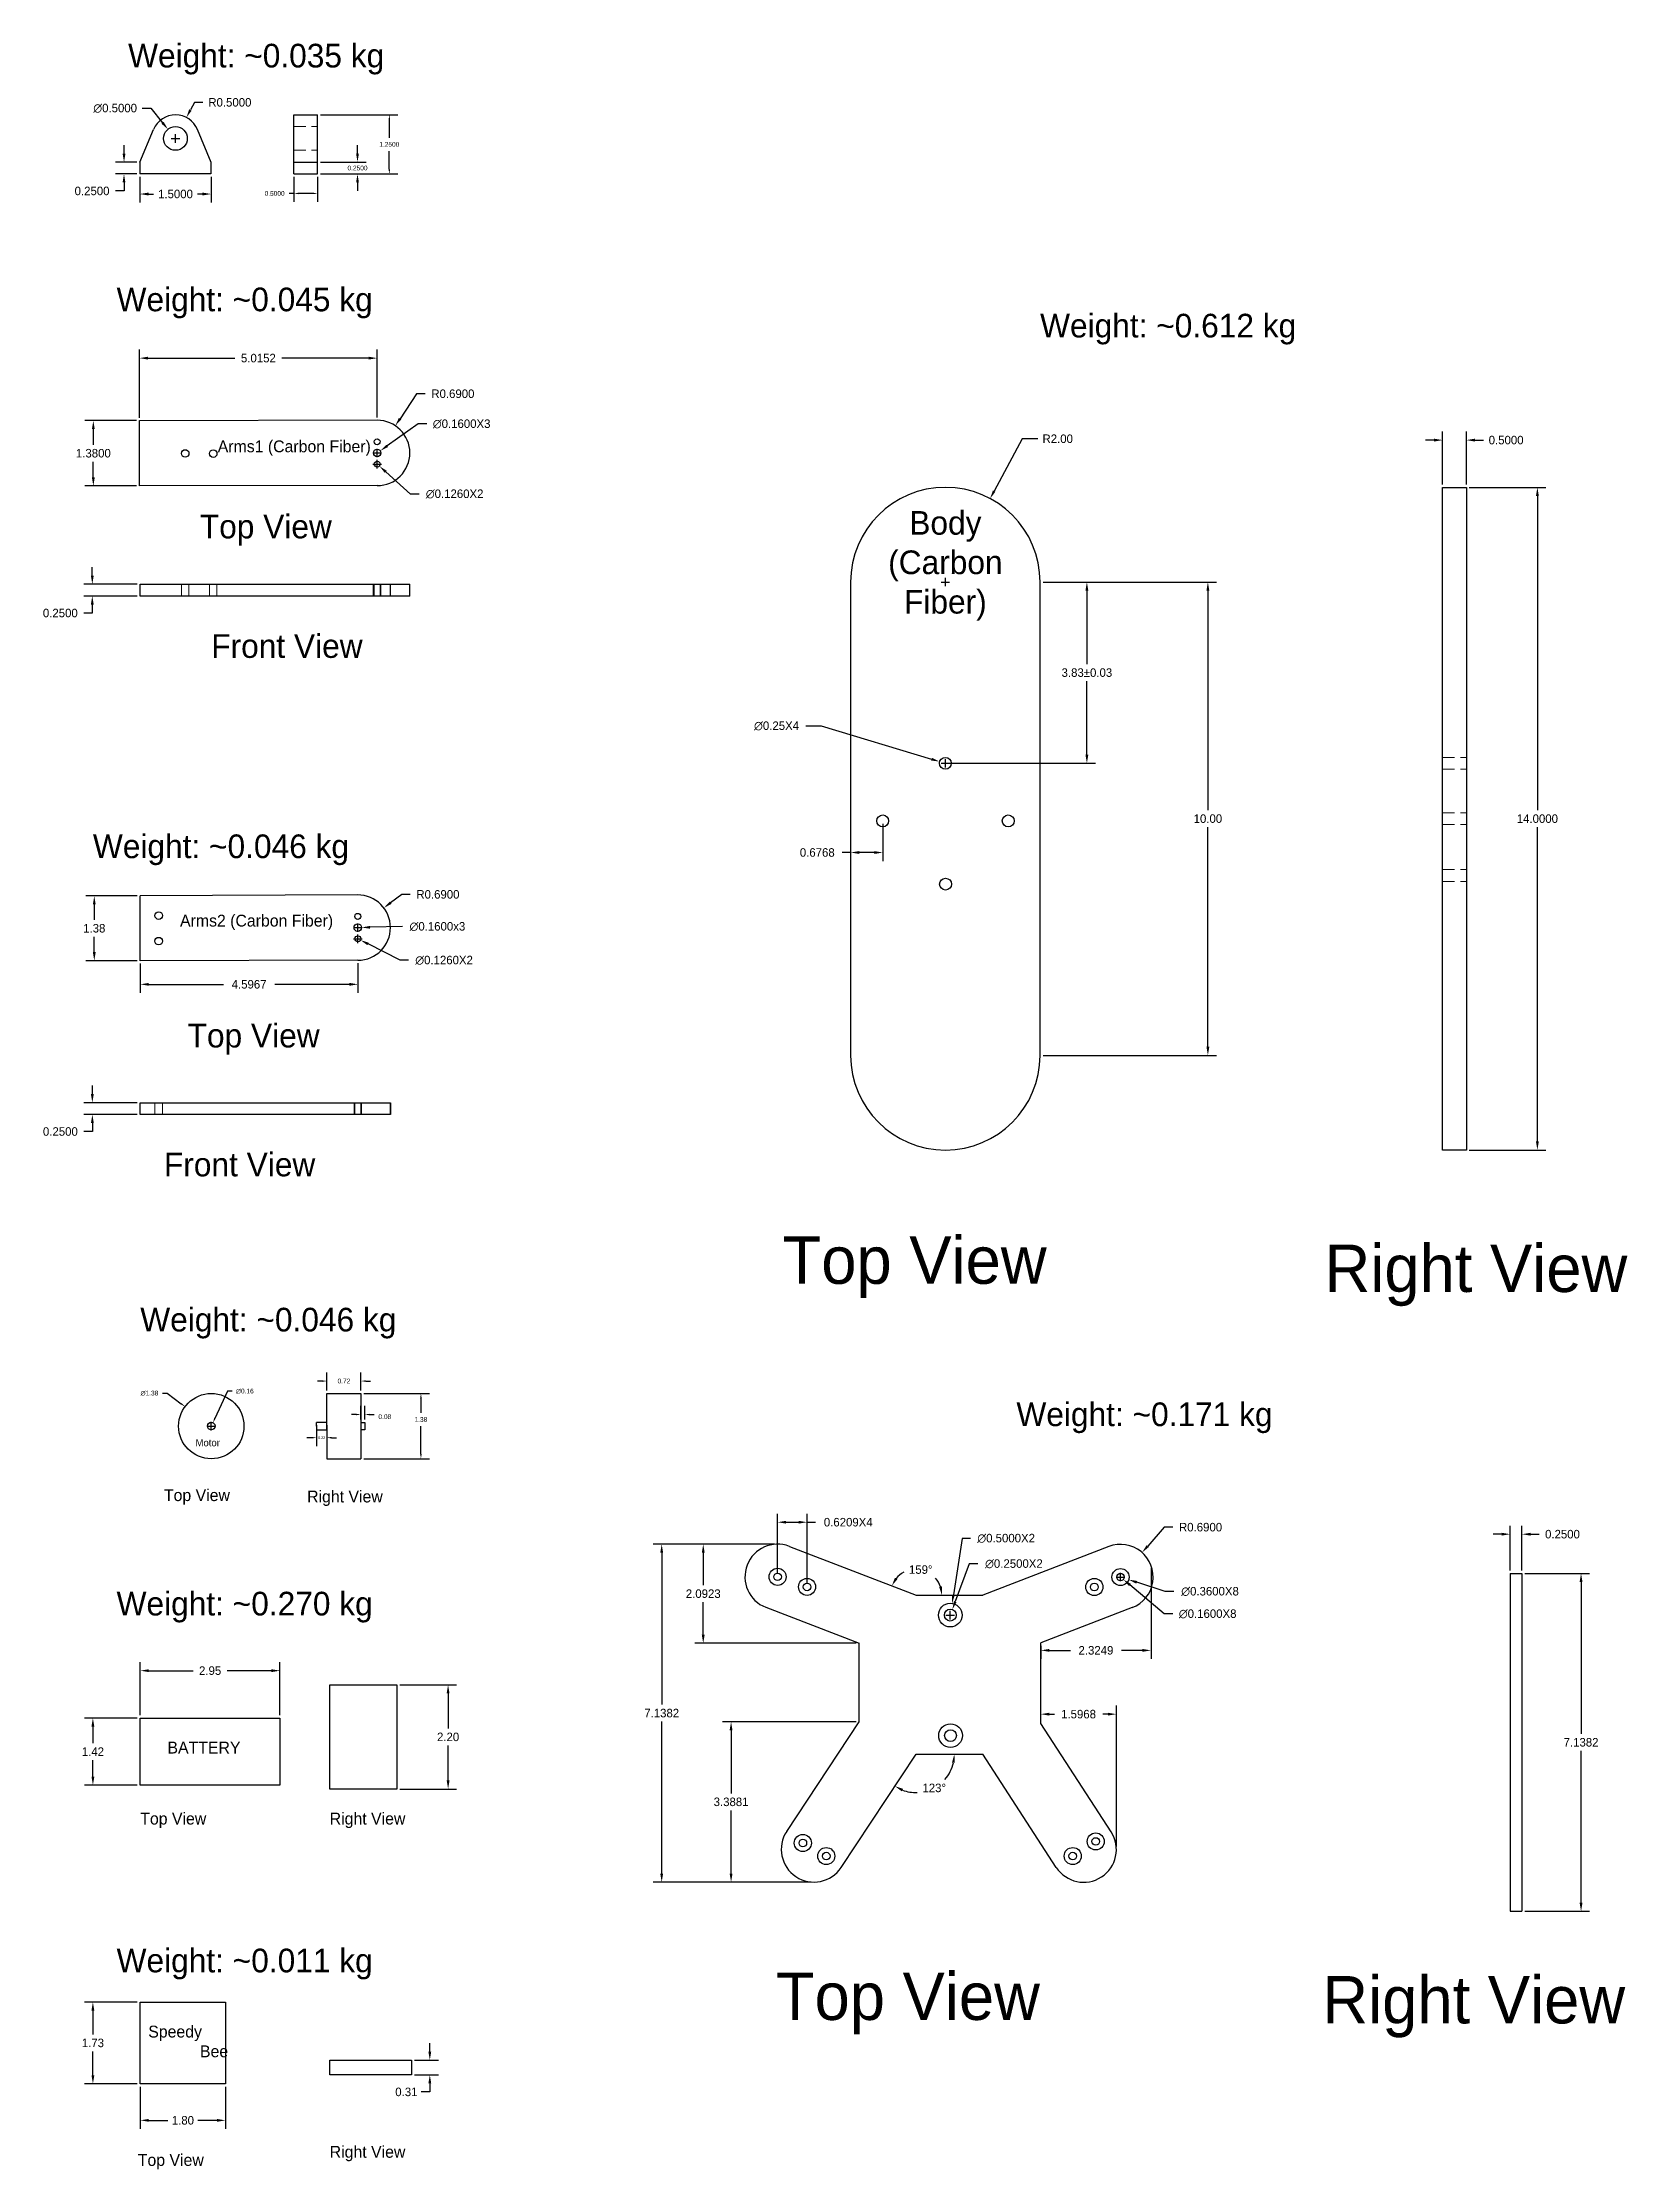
# Model space of a CAD drawing. Header units: inches. Extents: x 2.9 to 67.2, y 4.5 to 49.4.
# Drawn here: x 2.94 to 36.4, y 4.46 to 49.4 of the extents above; entities that cross this region are included whole.
import ezdxf

# ---------------------------------------------------------------- set-up
doc = ezdxf.new("R2010")
doc.units = ezdxf.units.IN
doc.header["$MEASUREMENT"] = 0
doc.linetypes.add('HIDDEN', pattern=[0.375, 0.25, -0.125])
doc.layers.add('Hidden Lines', color=4, linetype='HIDDEN', lineweight=0)
doc.dimstyles.get("Standard").update_dxf_attribs({"dimtxt": 0.18, "dimasz": 0.18, "dimexe": 0.18, "dimexo": 0.0625, "dimgap": 0.09, "dimtad": 0, "dimtih": 1, "dimtoh": 1, "dimdec": 4, "dimzin": 0, "dimdsep": 46, "dimtxsty": 'Standard', "dimcen": 0.09, "dimadec": 0, "dimazin": 0, "dimtfac": 1, "dimtdec": 4, "dimtofl": 0, "dimtmove": 0, "dimatfit": 3, "dimfxl": 1, "dimtolj": 1, "dimtzin": 0, "dimarcsym": 0})

msp = doc.modelspace()

# ---------------------------------------------------------------- texts
for s, height, p in [('Weight: ~0.035 kg', 0.5, (4.74356, 48.87085)), ('Weight: ~0.045 kg', 0.5, (4.5, 43.71975)), ('Weight: ~0.612 kg', 0.5, (24, 43.16667)), ('Top View', 0.5, (6.25804, 38.92227)), ('Front View', 0.5, (6.49872, 36.39725)), ('Weight: ~0.046 kg', 0.5, (4, 32.16667)), ('Top View', 0.5, (6, 28.16667)), ('Front View', 0.5, (5.5, 25.4435)), ('Top View', 1, (18.56249, 23.17357)), ('Right View', 1, (30.00665, 23.00055)), ('Weight: ~0.046 kg', 0.5, (5, 22.16667)), ('Weight: ~0.171 kg', 0.5, (23.5, 20.16667)), ('Weight: ~0.270 kg', 0.5, (4.5, 16.16667)), ('Weight: ~0.011 kg', 0.5, (4.5, 8.62667)), ('Top View', 1, (18.42063, 7.62162)), ('Right View', 1, (29.96025, 7.54718))]:
    msp.add_text(s, height=height).set_placement(p)
at = {"attachment_point": 1}
for s, width, gutter_width, heights, insert, char_height in [('\\pxqc;Arms1 (Carbon Fiber)', 3.8454688, 1.25, [0.67402], (6.32948, 40.99138), 0.25), ('\\pxqc;Body (Carbon\\PFiber)', 3, 2.5, [0], (20.5, 39.5), 0.5), ('\\pxqc;Arms2 (Carbon Fiber)', 3.8454688, 1.25, [0.67402], (5.53319, 30.97134), 0.25), ('Motor', 0.25, 1.25, [0.12314], (6.16783, 19.89084), 0.15), ('Top View', 2, 1.25, [0], (5.5, 18.83333), 0.25), ('Right View', 2.282722, 1.25, [0.66667], (8.52277, 18.80493), 0.25), ('BATTERY', 2, 1.25, [0.5], (5.57441, 13.5), 0.25), ('Top View', 2.5, 1.25, [0], (5, 12), 0.25), ('Right View', 2.5, 1.25, [0], (9, 12), 0.25), ('Right View', 2.2321259, 1.25, [0.64088], (9, 4.96), 0.25), ('Top View', 2.0028517, 1.25, [0], (4.94813, 4.78765), 0.25)]:
    msp.add_mtext_dynamic_manual_height_columns(s, width=width, gutter_width=gutter_width, heights=heights, dxfattribs=dict(at, insert=insert, char_height=char_height))
at = {"insert": (5.16849, 7.5), "char_height": 0.25, "attachment_point": 1}
msp.add_mtext('Speedy\\P^I Bee', dxfattribs=at)

# ---------------------------------------------------------------- blocks, each defined once
blk = doc.blocks.new('*D1')
at = {"color": 0, "lineweight": -2, "transparency": 16777216}
for p, q in [((5, 14.0625), (5, 15.18)), ((5.18, 15), (6.115, 15)), ((7.77, 15), (6.835, 15)), ((7.95, 14.0625), (7.95, 15.18))]:
    blk.add_line(p, q, dxfattribs=at)
at = {"color": 0, "transparency": 16777216}
for points in [[(5.18, 15.03), (5.18, 14.97), (5, 15)], [(7.77, 15.03), (7.77, 14.97), (7.95, 15)]]:
    blk.add_solid(points, dxfattribs=at)
at = {"layer": 'Defpoints', "color": 0, "transparency": 16777216}
for p in [(7.95, 15), (5, 14), (7.95, 14)]:
    blk.add_point(p, dxfattribs=at)
at = {"color": 0, "transparency": 16777216, "insert": (6.475, 15), "char_height": 0.18, "attachment_point": 5}
blk.add_mtext('\\A1;2.95', dxfattribs=at)
blk = doc.blocks.new('*D2')
at = {"color": 0, "lineweight": -2, "transparency": 16777216}
for p, q in [((4.9375, 14), (3.82, 14)), ((4, 13.82), (4, 13.47)), ((4, 12.76), (4, 13.11)), ((4.9375, 12.58), (3.82, 12.58))]:
    blk.add_line(p, q, dxfattribs=at)
at = {"color": 0, "transparency": 16777216}
for points in [[(3.97, 13.82), (4.03, 13.82), (4, 14)], [(3.97, 12.76), (4.03, 12.76), (4, 12.58)]]:
    blk.add_solid(points, dxfattribs=at)
at = {"layer": 'Defpoints', "color": 0, "transparency": 16777216}
for p in [(4, 14), (5, 14), (5, 12.58)]:
    blk.add_point(p, dxfattribs=at)
at = {"color": 0, "transparency": 16777216, "insert": (4, 13.29), "char_height": 0.18, "attachment_point": 5}
blk.add_mtext('\\A1;1.42', dxfattribs=at)
blk = doc.blocks.new('*D3')
at = {"color": 0, "lineweight": -2, "transparency": 16777216}
for p, q in [((5, 6.2075), (5, 5.32)), ((6.8, 6.2075), (6.8, 5.32)), ((5.18, 5.5), (5.585, 5.5)), ((6.62, 5.5), (6.215, 5.5))]:
    blk.add_line(p, q, dxfattribs=at)
at = {"color": 0, "transparency": 16777216}
for points in [[(5.18, 5.53), (5.18, 5.47), (5, 5.5)], [(6.62, 5.53), (6.62, 5.47), (6.8, 5.5)]]:
    blk.add_solid(points, dxfattribs=at)
at = {"layer": 'Defpoints', "color": 0, "transparency": 16777216}
for p in [(5, 6.27), (6.8, 6.27), (5, 5.5)]:
    blk.add_point(p, dxfattribs=at)
at = {"color": 0, "transparency": 16777216, "insert": (5.9, 5.5), "char_height": 0.18, "attachment_point": 5}
blk.add_mtext('\\A1;1.80', dxfattribs=at)
blk = doc.blocks.new('*D4')
at = {"color": 0, "lineweight": -2, "transparency": 16777216}
for p, q in [((4.9375, 8), (3.82, 8)), ((4, 7.82), (4, 7.315)), ((4, 6.45), (4, 6.955)), ((4.9375, 6.27), (3.82, 6.27))]:
    blk.add_line(p, q, dxfattribs=at)
at = {"color": 0, "transparency": 16777216}
for points in [[(3.97, 7.82), (4.03, 7.82), (4, 8)], [(3.97, 6.45), (4.03, 6.45), (4, 6.27)]]:
    blk.add_solid(points, dxfattribs=at)
at = {"layer": 'Defpoints', "color": 0, "transparency": 16777216}
for p in [(4, 8), (5, 8), (5, 6.27)]:
    blk.add_point(p, dxfattribs=at)
at = {"color": 0, "transparency": 16777216, "insert": (4, 7.135), "char_height": 0.18, "attachment_point": 5}
blk.add_mtext('\\A1;1.73', dxfattribs=at)
blk = doc.blocks.new('*D5')
at = {"color": 0, "lineweight": -2, "transparency": 16777216}
for p, q in [((10.4825, 14.7), (11.68, 14.7)), ((11.5, 14.52), (11.5, 13.78)), ((11.5, 12.68), (11.5, 13.42)), ((10.4825, 12.5), (11.68, 12.5))]:
    blk.add_line(p, q, dxfattribs=at)
at = {"color": 0, "transparency": 16777216}
for points in [[(11.47, 14.52), (11.53, 14.52), (11.5, 14.7)], [(11.47, 12.68), (11.53, 12.68), (11.5, 12.5)]]:
    blk.add_solid(points, dxfattribs=at)
at = {"layer": 'Defpoints', "color": 0, "transparency": 16777216}
for p in [(10.42, 14.7), (10.42, 12.5), (11.5, 12.5)]:
    blk.add_point(p, dxfattribs=at)
at = {"color": 0, "transparency": 16777216, "insert": (11.5, 13.6), "char_height": 0.18, "attachment_point": 5}
blk.add_mtext('\\A1;2.20', dxfattribs=at)
blk = doc.blocks.new('*D6')
at = {"color": 0, "lineweight": -2, "transparency": 16777216}
for p, q in [((10.793, 6.77), (11.294, 6.77)), ((11.114, 6.95), (11.114, 7.13)), ((10.793, 6.46), (11.294, 6.46)), ((11.114, 6.1), (10.934, 6.1)), ((11.114, 6.28), (11.114, 6.1))]:
    blk.add_line(p, q, dxfattribs=at)
at = {"color": 0, "transparency": 16777216}
for points in [[(11.084, 6.95), (11.144, 6.95), (11.114, 6.77)], [(11.084, 6.28), (11.144, 6.28), (11.114, 6.46)]]:
    blk.add_solid(points, dxfattribs=at)
at = {"layer": 'Defpoints', "color": 0, "transparency": 16777216}
for p in [(10.73, 6.77), (10.73, 6.46), (11.114, 6.46)]:
    blk.add_point(p, dxfattribs=at)
at = {"color": 0, "transparency": 16777216, "insert": (10.619, 6.1), "char_height": 0.18, "attachment_point": 5}
blk.add_mtext('\\A1;0.31', dxfattribs=at)
blk = doc.blocks.new('*D7')
at = {"color": 0, "lineweight": -2, "transparency": 16777216}
for p, q in [((5.466, 20.861), (5.566, 20.861)), ((5.566, 20.861), (5.866, 20.638)), ((6.5, 20.077), (6.5, 20.257)), ((6.41, 20.167), (6.59, 20.167))]:
    blk.add_line(p, q, dxfattribs=at)
at = {"color": 0, "transparency": 16777216}
blk.add_solid([(5.876, 20.651), (5.856, 20.625), (5.946, 20.578)], dxfattribs=at)
at = {"layer": 'Defpoints', "color": 0, "transparency": 16777216}
for p in [(5.946, 20.578), (7.054, 19.755)]:
    blk.add_point(p, dxfattribs=at)
at = {"color": 0, "transparency": 16777216, "insert": (5.193, 20.861), "char_height": 0.1, "attachment_point": 5}
blk.add_mtext('\\A1;∅1.38', dxfattribs=at)
blk = doc.blocks.new('*D8')
at = {"color": 0, "lineweight": -2, "transparency": 16777216}
for p, q in [((6.843, 20.904), (6.576, 20.33)), ((6.943, 20.904), (6.843, 20.904)), ((6.5, 20.077), (6.5, 20.257)), ((6.41, 20.167), (6.59, 20.167))]:
    blk.add_line(p, q, dxfattribs=at)
at = {"color": 0, "transparency": 16777216}
blk.add_solid([(6.561, 20.337), (6.591, 20.323), (6.534, 20.239)], dxfattribs=at)
at = {"layer": 'Defpoints', "color": 0, "transparency": 16777216}
for p in [(6.534, 20.239), (6.466, 20.094)]:
    blk.add_point(p, dxfattribs=at)
at = {"color": 0, "transparency": 16777216, "insert": (7.208, 20.904), "char_height": 0.1, "attachment_point": 5}
blk.add_mtext('\\A1;∅0.16', dxfattribs=at)
blk = doc.blocks.new('*D9')
at = {"color": 0, "lineweight": -2, "transparency": 16777216}
for p, q in [((8.94, 20.919), (8.94, 21.299)), ((9.66, 20.919), (9.66, 21.299)), ((8.84, 21.119), (8.74, 21.119)), ((9.76, 21.119), (9.86, 21.119))]:
    blk.add_line(p, q, dxfattribs=at)
at = {"color": 0, "transparency": 16777216}
for points in [[(8.84, 21.135), (8.84, 21.102), (8.94, 21.119)], [(9.76, 21.135), (9.76, 21.102), (9.66, 21.119)]]:
    blk.add_solid(points, dxfattribs=at)
at = {"layer": 'Defpoints', "color": 0, "transparency": 16777216}
for p in [(8.94, 20.857), (9.66, 21.119), (9.66, 20.857)]:
    blk.add_point(p, dxfattribs=at)
at = {"color": 0, "transparency": 16777216, "insert": (9.3, 21.119), "char_height": 0.1, "attachment_point": 5}
blk.add_mtext('\\A1;0.72', dxfattribs=at)
blk = doc.blocks.new('*D10')
at = {"color": 0, "lineweight": -2, "transparency": 16777216}
for p, q in [((9.723, 20.857), (11.106, 20.857)), ((10.926, 20.757), (10.926, 20.447)), ((10.926, 19.577), (10.926, 20.167)), ((9.723, 19.477), (11.106, 19.477))]:
    blk.add_line(p, q, dxfattribs=at)
at = {"color": 0, "transparency": 16777216}
for points in [[(10.91, 20.757), (10.943, 20.757), (10.926, 20.857)], [(10.91, 19.577), (10.943, 19.577), (10.926, 19.477)]]:
    blk.add_solid(points, dxfattribs=at)
at = {"layer": 'Defpoints', "color": 0, "transparency": 16777216}
for p in [(9.66, 20.857), (9.66, 19.477), (10.926, 19.477)]:
    blk.add_point(p, dxfattribs=at)
at = {"color": 0, "transparency": 16777216, "insert": (10.926, 20.307), "char_height": 0.1, "attachment_point": 5}
blk.add_mtext('\\A1;1.38', dxfattribs=at)
blk = doc.blocks.new('*D11')
at = {"color": 0, "lineweight": -2, "transparency": 16777216}
for p, q in [((8.62, 19.922), (8.52, 19.922)), ((8.72, 20.184), (8.72, 19.742)), ((8.94, 20.184), (8.94, 19.742)), ((9.04, 19.922), (9.14, 19.922))]:
    blk.add_line(p, q, dxfattribs=at)
at = {"color": 0, "transparency": 16777216}
for points in [[(8.62, 19.939), (8.62, 19.905), (8.72, 19.922)], [(9.04, 19.939), (9.04, 19.905), (8.94, 19.922)]]:
    blk.add_solid(points, dxfattribs=at)
at = {"layer": 'Defpoints', "color": 0, "transparency": 16777216}
for p in [(8.72, 20.247), (8.94, 20.247), (8.72, 19.922)]:
    blk.add_point(p, dxfattribs=at)
at = {"color": 0, "transparency": 16777216, "insert": (8.83, 19.922), "char_height": 0.1, "attachment_point": 5}
blk.add_mtext('\\A1;{\\H0.55556x;0.22}', dxfattribs=at)
blk = doc.blocks.new('*D12')
at = {"color": 0, "lineweight": -2, "transparency": 16777216}
for p, q in [((9.56, 20.412), (9.46, 20.412)), ((9.66, 20.309), (9.66, 20.592)), ((9.74, 20.309), (9.74, 20.592)), ((9.84, 20.412), (9.94, 20.412))]:
    blk.add_line(p, q, dxfattribs=at)
at = {"color": 0, "transparency": 16777216}
for points in [[(9.56, 20.428), (9.56, 20.395), (9.66, 20.412)], [(9.84, 20.428), (9.84, 20.395), (9.74, 20.412)]]:
    blk.add_solid(points, dxfattribs=at)
at = {"layer": 'Defpoints', "color": 0, "transparency": 16777216}
for p in [(9.66, 20.247), (9.74, 20.412), (9.74, 20.247)]:
    blk.add_point(p, dxfattribs=at)
at = {"color": 0, "transparency": 16777216, "insert": (10.163, 20.412), "char_height": 0.1, "attachment_point": 5}
blk.add_mtext('\\A1;{\\H0.55556x;\\P}0.08', dxfattribs=at)
blk = doc.blocks.new('*D23')
at = {"color": 0, "lineweight": -2, "transparency": 16777216}
for p, q in [((23.622, 41.026), (23.03, 39.921)), ((23.952, 41.026), (23.622, 41.026)), ((21.91, 38), (22.09, 38)), ((22, 37.91), (22, 38.09))]:
    blk.add_line(p, q, dxfattribs=at)
at = {"color": 0, "transparency": 16777216}
blk.add_solid([(23.003, 39.936), (23.056, 39.907), (22.945, 39.763)], dxfattribs=at)
at = {"layer": 'Defpoints', "color": 0, "transparency": 16777216}
for p in [(22.945, 39.763), (22, 38)]:
    blk.add_point(p, dxfattribs=at)
at = {"color": 0, "transparency": 16777216, "insert": (24.372, 41.026), "char_height": 0.18, "attachment_point": 5}
blk.add_mtext('\\A1;R2.00', dxfattribs=at)
blk = doc.blocks.new('*D24')
at = {"color": 0, "lineweight": -2, "transparency": 16777216}
for p, q in [((24.063, 38), (27.723, 38)), ((27.543, 37.82), (27.543, 33.18)), ((27.543, 28.18), (27.543, 32.82)), ((24.063, 28), (27.723, 28))]:
    blk.add_line(p, q, dxfattribs=at)
at = {"color": 0, "transparency": 16777216}
for points in [[(27.513, 37.82), (27.573, 37.82), (27.543, 38)], [(27.513, 28.18), (27.573, 28.18), (27.543, 28)]]:
    blk.add_solid(points, dxfattribs=at)
at = {"layer": 'Defpoints', "color": 0, "transparency": 16777216}
for p in [(24, 38), (24, 28), (27.543, 28)]:
    blk.add_point(p, dxfattribs=at)
at = {"color": 0, "transparency": 16777216, "insert": (27.543, 33), "char_height": 0.18, "attachment_point": 5}
blk.add_mtext('\\A1;10.00', dxfattribs=at)
blk = doc.blocks.new('*D25')
at = {"color": 0, "lineweight": -2, "transparency": 16777216}
for p, q in [((19.05, 34.959), (19.38, 34.959)), ((19.38, 34.959), (21.708, 34.258)), ((21.91, 34.17), (22.09, 34.17)), ((22, 34.08), (22, 34.26))]:
    blk.add_line(p, q, dxfattribs=at)
at = {"color": 0, "transparency": 16777216}
blk.add_solid([(21.717, 34.287), (21.699, 34.229), (21.88, 34.206)], dxfattribs=at)
at = {"layer": 'Defpoints', "color": 0, "transparency": 16777216}
for p in [(21.88, 34.206), (22.12, 34.134)]:
    blk.add_point(p, dxfattribs=at)
at = {"color": 0, "transparency": 16777216, "insert": (18.435, 34.959), "char_height": 0.18, "attachment_point": 5}
blk.add_mtext('\\A1;∅0.25X4', dxfattribs=at)
blk = doc.blocks.new('*D26')
at = {"color": 0, "lineweight": -2, "transparency": 16777216}
for p, q in [((24.063, 38), (25.168, 38)), ((24.988, 37.82), (24.988, 36.265)), ((24.988, 34.35), (24.988, 35.905)), ((22.063, 34.17), (25.168, 34.17))]:
    blk.add_line(p, q, dxfattribs=at)
at = {"color": 0, "transparency": 16777216}
for points in [[(24.958, 37.82), (25.018, 37.82), (24.988, 38)], [(24.958, 34.35), (25.018, 34.35), (24.988, 34.17)]]:
    blk.add_solid(points, dxfattribs=at)
at = {"layer": 'Defpoints', "color": 0, "transparency": 16777216}
for p in [(24, 38), (24.988, 38), (22, 34.17)]:
    blk.add_point(p, dxfattribs=at)
at = {"color": 0, "transparency": 16777216, "insert": (24.988, 36.085), "char_height": 0.18, "attachment_point": 5}
blk.add_mtext('\\A1;3.83±0.03', dxfattribs=at)
blk = doc.blocks.new('*D27')
at = {"color": 0, "lineweight": -2, "transparency": 16777216}
for p, q in [((32.32, 40.998), (32.14, 40.998)), ((32.5, 40.062), (32.5, 41.178)), ((33, 40.062), (33, 41.178)), ((33.18, 40.998), (33.36, 40.998))]:
    blk.add_line(p, q, dxfattribs=at)
at = {"color": 0, "transparency": 16777216}
for points in [[(32.32, 41.028), (32.32, 40.968), (32.5, 40.998)], [(33.18, 41.028), (33.18, 40.968), (33, 40.998)]]:
    blk.add_solid(points, dxfattribs=at)
at = {"layer": 'Defpoints', "color": 0, "transparency": 16777216}
for p in [(33, 40.998), (32.5, 40), (33, 40)]:
    blk.add_point(p, dxfattribs=at)
at = {"color": 0, "transparency": 16777216, "insert": (33.84, 40.998), "char_height": 0.18, "attachment_point": 5}
blk.add_mtext('\\A1;0.5000', dxfattribs=at)
blk = doc.blocks.new('*D28')
at = {"color": 0, "lineweight": -2, "transparency": 16777216}
for p, q in [((33.0625, 40), (34.68, 40)), ((34.5, 39.82), (34.5, 33.18)), ((34.5, 26.18), (34.5, 32.82)), ((33.0625, 26), (34.68, 26))]:
    blk.add_line(p, q, dxfattribs=at)
at = {"color": 0, "transparency": 16777216}
for points in [[(34.47, 39.82), (34.53, 39.82), (34.5, 40)], [(34.47, 26.18), (34.53, 26.18), (34.5, 26)]]:
    blk.add_solid(points, dxfattribs=at)
at = {"layer": 'Defpoints', "color": 0, "transparency": 16777216}
for p in [(33, 40), (33, 26), (34.5, 26)]:
    blk.add_point(p, dxfattribs=at)
at = {"color": 0, "transparency": 16777216, "insert": (34.5, 33), "char_height": 0.18, "attachment_point": 5}
blk.add_mtext('\\A1;14.0000', dxfattribs=at)
blk = doc.blocks.new('*D31')
at = {"color": 0, "lineweight": -2, "transparency": 16777216}
for p, q in [((4.938, 27), (3.808, 27)), ((3.988, 27.18), (3.988, 27.36)), ((4.938, 26.75), (3.808, 26.75)), ((3.988, 26.57), (3.988, 26.39)), ((3.988, 26.39), (3.808, 26.39))]:
    blk.add_line(p, q, dxfattribs=at)
at = {"color": 0, "transparency": 16777216}
for points in [[(3.958, 27.18), (4.018, 27.18), (3.988, 27)], [(3.958, 26.57), (4.018, 26.57), (3.988, 26.75)]]:
    blk.add_solid(points, dxfattribs=at)
at = {"layer": 'Defpoints', "color": 0, "transparency": 16777216}
for p in [(5, 27), (3.988, 26.75), (5, 26.75)]:
    blk.add_point(p, dxfattribs=at)
at = {"color": 0, "transparency": 16777216, "insert": (3.313, 26.39), "char_height": 0.18, "attachment_point": 5}
blk.add_mtext('\\A1;0.2500', dxfattribs=at)
blk = doc.blocks.new('*D32')
at = {"color": 0, "lineweight": -2, "transparency": 16777216}
for p, q in [((4.924, 41.41), (3.829, 41.41)), ((4.009, 41.23), (4.009, 40.9)), ((4.009, 40.21), (4.009, 40.54)), ((4.924, 40.03), (3.829, 40.03))]:
    blk.add_line(p, q, dxfattribs=at)
at = {"color": 0, "transparency": 16777216}
for points in [[(3.979, 41.23), (4.039, 41.23), (4.009, 41.41)], [(3.979, 40.21), (4.039, 40.21), (4.009, 40.03)]]:
    blk.add_solid(points, dxfattribs=at)
at = {"layer": 'Defpoints', "color": 0, "transparency": 16777216}
for p in [(4.986, 41.41), (4.009, 40.03), (4.986, 40.03)]:
    blk.add_point(p, dxfattribs=at)
at = {"color": 0, "transparency": 16777216, "insert": (4.009, 40.72), "char_height": 0.18, "attachment_point": 5}
blk.add_mtext('\\A1;1.3800', dxfattribs=at)
blk = doc.blocks.new('*D42')
at = {"color": 0, "lineweight": -2, "transparency": 16777216}
for p, q in [((20, 32.891), (20, 32.105)), ((20.677, 32.891), (20.677, 32.105)), ((20, 32.285), (19.82, 32.285)), ((20.497, 32.285), (20.18, 32.285))]:
    blk.add_line(p, q, dxfattribs=at)
at = {"color": 0, "transparency": 16777216}
for points in [[(20.18, 32.315), (20.18, 32.255), (20, 32.285)], [(20.497, 32.315), (20.497, 32.255), (20.677, 32.285)]]:
    blk.add_solid(points, dxfattribs=at)
at = {"layer": 'Defpoints', "color": 0, "transparency": 16777216}
for p in [(20, 32.953), (20.677, 32.953), (20, 32.285)]:
    blk.add_point(p, dxfattribs=at)
at = {"color": 0, "transparency": 16777216, "insert": (19.295, 32.285), "char_height": 0.18, "attachment_point": 5}
blk.add_mtext('\\A1;0.6768', dxfattribs=at)
blk = doc.blocks.new('*D46')
at = {"color": 0, "lineweight": -2, "transparency": 16777216}
for p, q in [((33.925, 17.117), (33.925, 18.063)), ((34.175, 17.117), (34.175, 18.063)), ((33.745, 17.883), (33.565, 17.883)), ((34.355, 17.883), (34.535, 17.883))]:
    blk.add_line(p, q, dxfattribs=at)
at = {"color": 0, "transparency": 16777216}
for points in [[(33.745, 17.913), (33.745, 17.853), (33.925, 17.883)], [(34.355, 17.913), (34.355, 17.853), (34.175, 17.883)]]:
    blk.add_solid(points, dxfattribs=at)
at = {"layer": 'Defpoints', "color": 0, "transparency": 16777216}
for p in [(34.175, 17.883), (33.925, 17.055), (34.175, 17.055)]:
    blk.add_point(p, dxfattribs=at)
at = {"color": 0, "transparency": 16777216, "insert": (35.03, 17.883), "char_height": 0.18, "attachment_point": 5}
blk.add_mtext('\\A1;0.2500', dxfattribs=at)
blk = doc.blocks.new('*D47')
at = {"color": 0, "lineweight": -2, "transparency": 16777216}
for p, q in [((34.238, 17.055), (35.602, 17.055)), ((35.422, 16.875), (35.422, 13.666)), ((35.422, 10.097), (35.422, 13.306)), ((34.238, 9.917), (35.602, 9.917))]:
    blk.add_line(p, q, dxfattribs=at)
at = {"color": 0, "transparency": 16777216}
for points in [[(35.392, 16.875), (35.452, 16.875), (35.422, 17.055)], [(35.392, 10.097), (35.452, 10.097), (35.422, 9.917)]]:
    blk.add_solid(points, dxfattribs=at)
at = {"layer": 'Defpoints', "color": 0, "transparency": 16777216}
for p in [(34.175, 17.055), (34.175, 9.917), (35.422, 9.917)]:
    blk.add_point(p, dxfattribs=at)
at = {"color": 0, "transparency": 16777216, "insert": (35.422, 13.486), "char_height": 0.18, "attachment_point": 5}
blk.add_mtext('\\A1;7.1382', dxfattribs=at)
blk = doc.blocks.new('*D48')
at = {"color": 0, "lineweight": -2, "transparency": 16777216}
for p, q in [((26.623, 18.031), (26.272, 17.632)), ((26.803, 18.031), (26.623, 18.031)), ((25.608, 16.978), (25.788, 16.978)), ((25.698, 16.888), (25.698, 17.068))]:
    blk.add_line(p, q, dxfattribs=at)
at = {"color": 0, "transparency": 16777216}
blk.add_solid([(26.25, 17.652), (26.295, 17.612), (26.153, 17.497)], dxfattribs=at)
at = {"layer": 'Defpoints', "color": 0, "transparency": 16777216}
for p in [(26.153, 17.497), (25.698, 16.978)]:
    blk.add_point(p, dxfattribs=at)
at = {"color": 0, "transparency": 16777216, "insert": (27.388, 18.031), "char_height": 0.18, "attachment_point": 5}
blk.add_mtext('\\A1;R0.6900', dxfattribs=at)
blk = doc.blocks.new('*D49')
at = {"color": 0, "lineweight": -2, "transparency": 16777216}
for p, q in [((25.608, 16.978), (25.788, 16.978)), ((25.698, 16.888), (25.698, 17.068)), ((26.643, 16.673), (26.04, 16.868)), ((26.823, 16.673), (26.643, 16.673))]:
    blk.add_line(p, q, dxfattribs=at)
at = {"color": 0, "transparency": 16777216}
blk.add_solid([(26.049, 16.896), (26.031, 16.839), (25.869, 16.923)], dxfattribs=at)
at = {"layer": 'Defpoints', "color": 0, "transparency": 16777216}
for p in [(25.526, 17.034), (25.869, 16.923)]:
    blk.add_point(p, dxfattribs=at)
at = {"color": 0, "transparency": 16777216, "insert": (27.588, 16.673), "char_height": 0.18, "attachment_point": 5}
blk.add_mtext('\\A1;∅0.3600X8', dxfattribs=at)
blk = doc.blocks.new('*D50')
at = {"color": 0, "lineweight": -2, "transparency": 16777216}
for p, q in [((25.608, 16.978), (25.788, 16.978)), ((25.698, 16.888), (25.698, 17.068)), ((26.623, 16.199), (25.897, 16.811)), ((26.803, 16.199), (26.623, 16.199))]:
    blk.add_line(p, q, dxfattribs=at)
at = {"color": 0, "transparency": 16777216}
blk.add_solid([(25.916, 16.834), (25.877, 16.788), (25.759, 16.927)], dxfattribs=at)
at = {"layer": 'Defpoints', "color": 0, "transparency": 16777216}
for p in [(25.637, 17.03), (25.759, 16.927)]:
    blk.add_point(p, dxfattribs=at)
at = {"color": 0, "transparency": 16777216, "insert": (27.538, 16.199), "char_height": 0.18, "attachment_point": 5}
blk.add_mtext('\\A1;∅0.1600X8', dxfattribs=at)
blk = doc.blocks.new('*D51')
at = {"color": 0, "lineweight": -2, "transparency": 16777216}
for p, q in [((22.353, 17.795), (22.169, 16.599)), ((22.533, 17.795), (22.353, 17.795)), ((22.103, 16.084), (22.103, 16.264)), ((22.013, 16.174), (22.193, 16.174))]:
    blk.add_line(p, q, dxfattribs=at)
at = {"color": 0, "transparency": 16777216}
blk.add_solid([(22.139, 16.604), (22.199, 16.595), (22.142, 16.421)], dxfattribs=at)
at = {"layer": 'Defpoints', "color": 0, "transparency": 16777216}
for p in [(22.142, 16.421), (22.065, 15.927)]:
    blk.add_point(p, dxfattribs=at)
at = {"color": 0, "transparency": 16777216, "insert": (23.283, 17.795), "char_height": 0.18, "attachment_point": 5}
blk.add_mtext('\\A1;∅0.5000X2', dxfattribs=at)
blk = doc.blocks.new('*D52')
at = {"color": 0, "lineweight": -2, "transparency": 16777216}
for p, q in [((22.502, 17.257), (22.209, 16.46)), ((22.682, 17.257), (22.502, 17.257)), ((22.103, 16.084), (22.103, 16.264)), ((22.013, 16.174), (22.193, 16.174))]:
    blk.add_line(p, q, dxfattribs=at)
at = {"color": 0, "transparency": 16777216}
blk.add_solid([(22.181, 16.471), (22.237, 16.45), (22.147, 16.291)], dxfattribs=at)
at = {"layer": 'Defpoints', "color": 0, "transparency": 16777216}
for p in [(22.147, 16.291), (22.06, 16.057)]:
    blk.add_point(p, dxfattribs=at)
at = {"color": 0, "transparency": 16777216, "insert": (23.447, 17.257), "char_height": 0.18, "attachment_point": 5}
blk.add_mtext('\\A1;∅0.2500X2', dxfattribs=at)
blk = doc.blocks.new('*D53')
at = {"color": 0, "lineweight": -2, "transparency": 16777216}
for start, end in [(118.3964, 140.0073), (18.9431, 40.8485)]:
    blk.add_arc((21.38, 16.597), 0.547, start, end, dxfattribs=at)
at = {"color": 0, "transparency": 16777216}
for points in [[(20.987, 16.933), (20.935, 16.964), (20.87, 16.794)], [(21.927, 16.78), (21.868, 16.77), (21.927, 16.597)]]:
    blk.add_solid(points, dxfattribs=at)
at = {"layer": 'Defpoints', "color": 0, "transparency": 16777216}
for p in [(18.706, 17.626), (21.709, 17.034), (21.38, 16.597), (21.38, 16.597), (22.791, 16.597)]:
    blk.add_point(p, dxfattribs=at)
at = {"color": 0, "transparency": 16777216, "insert": (21.48, 17.135), "char_height": 0.18, "attachment_point": 5}
blk.add_mtext('\\A1;159°', dxfattribs=at)
blk = doc.blocks.new('*D54')
at = {"color": 0, "lineweight": -2, "transparency": 16777216}
for p, q in [((4.986, 41.468), (4.986, 42.91)), ((5.166, 42.73), (6.999, 42.73)), ((9.821, 42.73), (7.989, 42.73)), ((10.001, 41.479), (10.001, 42.91))]:
    blk.add_line(p, q, dxfattribs=at)
at = {"color": 0, "transparency": 16777216}
for points in [[(5.166, 42.76), (5.166, 42.7), (4.986, 42.73)], [(9.821, 42.76), (9.821, 42.7), (10.001, 42.73)]]:
    blk.add_solid(points, dxfattribs=at)
at = {"layer": 'Defpoints', "color": 0, "transparency": 16777216}
for p in [(4.986, 42.73), (4.986, 41.406), (10.001, 41.416)]:
    blk.add_point(p, dxfattribs=at)
at = {"color": 0, "transparency": 16777216, "insert": (7.494, 42.73), "char_height": 0.18, "attachment_point": 5}
blk.add_mtext('\\A1;5.0152', dxfattribs=at)
blk = doc.blocks.new('*D55')
at = {"color": 0, "lineweight": -2, "transparency": 16777216}
for p, q in [((10.836, 41.977), (10.485, 41.45)), ((11.016, 41.977), (10.836, 41.977)), ((9.912, 40.726), (10.092, 40.726)), ((10.002, 40.636), (10.002, 40.816))]:
    blk.add_line(p, q, dxfattribs=at)
at = {"color": 0, "transparency": 16777216}
blk.add_solid([(10.46, 41.467), (10.51, 41.433), (10.385, 41.3)], dxfattribs=at)
at = {"layer": 'Defpoints', "color": 0, "transparency": 16777216}
for p in [(10.385, 41.3), (10.002, 40.726)]:
    blk.add_point(p, dxfattribs=at)
at = {"color": 0, "transparency": 16777216, "insert": (11.601, 41.977), "char_height": 0.18, "attachment_point": 5}
blk.add_mtext('\\A1;R0.6900', dxfattribs=at)
blk = doc.blocks.new('*D56')
at = {"color": 0, "lineweight": -2, "transparency": 16777216}
for p, q in [((10.871, 41.339), (10.215, 40.876)), ((11.051, 41.339), (10.871, 41.339)), ((9.912, 40.726), (10.092, 40.726)), ((10.002, 40.636), (10.002, 40.816))]:
    blk.add_line(p, q, dxfattribs=at)
at = {"color": 0, "transparency": 16777216}
blk.add_solid([(10.198, 40.9), (10.232, 40.851), (10.068, 40.772)], dxfattribs=at)
at = {"layer": 'Defpoints', "color": 0, "transparency": 16777216}
for p in [(9.937, 40.68), (10.068, 40.772)]:
    blk.add_point(p, dxfattribs=at)
at = {"color": 0, "transparency": 16777216, "insert": (11.786, 41.339), "char_height": 0.18, "attachment_point": 5}
blk.add_mtext('\\A1;∅0.1600X3', dxfattribs=at)
blk = doc.blocks.new('*D57')
at = {"color": 0, "lineweight": -2, "transparency": 16777216}
for p, q in [((9.913, 40.49), (10.093, 40.49)), ((10.003, 40.4), (10.003, 40.58)), ((10.708, 39.859), (10.184, 40.328)), ((10.888, 39.859), (10.708, 39.859))]:
    blk.add_line(p, q, dxfattribs=at)
at = {"color": 0, "transparency": 16777216}
blk.add_solid([(10.204, 40.35), (10.164, 40.306), (10.05, 40.448)], dxfattribs=at)
at = {"layer": 'Defpoints', "color": 0, "transparency": 16777216}
for p in [(9.956, 40.532), (10.05, 40.448)]:
    blk.add_point(p, dxfattribs=at)
at = {"color": 0, "transparency": 16777216, "insert": (11.638, 39.859), "char_height": 0.18, "attachment_point": 5}
blk.add_mtext('\\A1;∅0.1260X2', dxfattribs=at)
blk = doc.blocks.new('*D58')
at = {"color": 0, "lineweight": -2, "transparency": 16777216}
for start, end in [(318.8222, 347.2375), (249.3123, 271.6691)]:
    blk.add_arc((21.38, 13.235), 0.81, start, end, dxfattribs=at)
at = {"color": 0, "transparency": 16777216}
for points in [[(22.14, 13.06), (22.2, 13.053), (22.19, 13.235)], [(21.08, 12.451), (21.108, 12.504), (20.934, 12.559)]]:
    blk.add_solid(points, dxfattribs=at)
at = {"layer": 'Defpoints', "color": 0, "transparency": 16777216}
for p in [(21.38, 13.235), (21.38, 13.235), (22.791, 13.235), (21.489, 12.433), (19.801, 10.844)]:
    blk.add_point(p, dxfattribs=at)
at = {"color": 0, "transparency": 16777216, "insert": (21.764, 12.522), "char_height": 0.18, "attachment_point": 5}
blk.add_mtext('\\A1;123°', dxfattribs=at)
blk = doc.blocks.new('*D59')
at = {"color": 0, "lineweight": -2, "transparency": 16777216}
for p, q in [((18.458, 17.045), (18.458, 18.316)), ((18.638, 18.136), (18.899, 18.136)), ((19.079, 16.833), (19.079, 18.316)), ((19.079, 18.136), (19.259, 18.136))]:
    blk.add_line(p, q, dxfattribs=at)
at = {"color": 0, "transparency": 16777216}
for points in [[(18.638, 18.166), (18.638, 18.106), (18.458, 18.136)], [(18.899, 18.166), (18.899, 18.106), (19.079, 18.136)]]:
    blk.add_solid(points, dxfattribs=at)
at = {"layer": 'Defpoints', "color": 0, "transparency": 16777216}
for p in [(19.079, 18.136), (18.458, 16.982), (19.079, 16.77)]:
    blk.add_point(p, dxfattribs=at)
at = {"color": 0, "transparency": 16777216, "insert": (19.949, 18.136), "char_height": 0.18, "attachment_point": 5}
blk.add_mtext('\\A1;0.6209X4', dxfattribs=at)
blk = doc.blocks.new('*D60')
at = {"color": 0, "lineweight": -2, "transparency": 16777216}
for p, q in [((18.395, 17.672), (15.83, 17.672)), ((16.01, 17.492), (16.01, 14.283)), ((16.01, 10.714), (16.01, 13.923)), ((19.162, 10.534), (15.83, 10.534))]:
    blk.add_line(p, q, dxfattribs=at)
at = {"color": 0, "transparency": 16777216}
for points in [[(15.98, 17.492), (16.04, 17.492), (16.01, 17.672)], [(15.98, 10.714), (16.04, 10.714), (16.01, 10.534)]]:
    blk.add_solid(points, dxfattribs=at)
at = {"layer": 'Defpoints', "color": 0, "transparency": 16777216}
for p in [(16.01, 17.672), (18.458, 17.672), (19.225, 10.534)]:
    blk.add_point(p, dxfattribs=at)
at = {"color": 0, "transparency": 16777216, "insert": (16.01, 14.103), "char_height": 0.18, "attachment_point": 5}
blk.add_mtext('\\A1;7.1382', dxfattribs=at)
blk = doc.blocks.new('*D61')
at = {"color": 0, "lineweight": -2, "transparency": 16777216}
for p, q in [((18.395, 17.672), (16.707, 17.672)), ((16.887, 17.492), (16.887, 16.806)), ((16.887, 15.76), (16.887, 16.446)), ((20.118, 15.58), (16.707, 15.58))]:
    blk.add_line(p, q, dxfattribs=at)
at = {"color": 0, "transparency": 16777216}
for points in [[(16.857, 17.492), (16.917, 17.492), (16.887, 17.672)], [(16.857, 15.76), (16.917, 15.76), (16.887, 15.58)]]:
    blk.add_solid(points, dxfattribs=at)
at = {"layer": 'Defpoints', "color": 0, "transparency": 16777216}
for p in [(18.458, 17.672), (16.887, 15.58), (20.18, 15.58)]:
    blk.add_point(p, dxfattribs=at)
at = {"color": 0, "transparency": 16777216, "insert": (16.887, 16.626), "char_height": 0.18, "attachment_point": 5}
blk.add_mtext('\\A1;2.0923', dxfattribs=at)
blk = doc.blocks.new('*D62')
at = {"color": 0, "lineweight": -2, "transparency": 16777216}
for p, q in [((20.118, 13.922), (17.295, 13.922)), ((17.475, 13.742), (17.475, 12.408)), ((17.475, 10.714), (17.475, 12.048)), ((19.162, 10.534), (17.295, 10.534))]:
    blk.add_line(p, q, dxfattribs=at)
at = {"color": 0, "transparency": 16777216}
for points in [[(17.445, 13.742), (17.505, 13.742), (17.475, 13.922)], [(17.445, 10.714), (17.505, 10.714), (17.475, 10.534)]]:
    blk.add_solid(points, dxfattribs=at)
at = {"layer": 'Defpoints', "color": 0, "transparency": 16777216}
for p in [(17.475, 13.922), (20.18, 13.922), (19.225, 10.534)]:
    blk.add_point(p, dxfattribs=at)
at = {"color": 0, "transparency": 16777216, "insert": (17.475, 12.228), "char_height": 0.18, "attachment_point": 5}
blk.add_mtext('\\A1;3.3881', dxfattribs=at)
blk = doc.blocks.new('*D63')
at = {"color": 0, "lineweight": -2, "transparency": 16777216}
for p, q in [((24.014, 13.948), (24.014, 14.261)), ((24.194, 14.081), (24.302, 14.081)), ((25.431, 14.081), (25.322, 14.081)), ((25.611, 11.283), (25.611, 14.261))]:
    blk.add_line(p, q, dxfattribs=at)
at = {"color": 0, "transparency": 16777216}
for points in [[(24.194, 14.111), (24.194, 14.051), (24.014, 14.081)], [(25.431, 14.111), (25.431, 14.051), (25.611, 14.081)]]:
    blk.add_solid(points, dxfattribs=at)
at = {"layer": 'Defpoints', "color": 0, "transparency": 16777216}
for p in [(24.014, 14.081), (24.014, 13.885), (25.611, 11.22)]:
    blk.add_point(p, dxfattribs=at)
at = {"color": 0, "transparency": 16777216, "insert": (24.812, 14.081), "char_height": 0.18, "attachment_point": 5}
blk.add_mtext('\\A1;1.5968', dxfattribs=at)
blk = doc.blocks.new('*D64')
at = {"color": 0, "lineweight": -2, "transparency": 16777216}
for p, q in [((26.342, 17.164), (26.342, 15.249)), ((24.017, 15.528), (24.017, 15.249)), ((24.197, 15.429), (24.639, 15.429)), ((26.162, 15.429), (25.719, 15.429))]:
    blk.add_line(p, q, dxfattribs=at)
at = {"color": 0, "transparency": 16777216}
for points in [[(24.197, 15.459), (24.197, 15.399), (24.017, 15.429)], [(26.162, 15.459), (26.162, 15.399), (26.342, 15.429)]]:
    blk.add_solid(points, dxfattribs=at)
at = {"layer": 'Defpoints', "color": 0, "transparency": 16777216}
for p in [(26.342, 17.227), (24.017, 15.591), (24.017, 15.429)]:
    blk.add_point(p, dxfattribs=at)
at = {"color": 0, "transparency": 16777216, "insert": (25.179, 15.429), "char_height": 0.18, "attachment_point": 5}
blk.add_mtext('\\A1;2.3249', dxfattribs=at)
blk = doc.blocks.new('*D65')
at = {"color": 0, "lineweight": -2, "transparency": 16777216}
for p, q in [((5, 29.938), (5, 29.32)), ((9.597, 29.947), (9.597, 29.32)), ((5.18, 29.5), (6.758, 29.5)), ((9.417, 29.5), (7.838, 29.5))]:
    blk.add_line(p, q, dxfattribs=at)
at = {"color": 0, "transparency": 16777216}
for points in [[(5.18, 29.53), (5.18, 29.47), (5, 29.5)], [(9.417, 29.53), (9.417, 29.47), (9.597, 29.5)]]:
    blk.add_solid(points, dxfattribs=at)
at = {"layer": 'Defpoints', "color": 0, "transparency": 16777216}
for p in [(5, 30), (9.597, 30.009), (9.597, 29.5)]:
    blk.add_point(p, dxfattribs=at)
at = {"color": 0, "transparency": 16777216, "insert": (7.298, 29.5), "char_height": 0.18, "attachment_point": 5}
blk.add_mtext('\\A1;4.5967', dxfattribs=at)
blk = doc.blocks.new('*D66')
at = {"color": 0, "lineweight": -2, "transparency": 16777216}
for p, q in [((4.938, 31.367), (3.849, 31.367)), ((4.029, 31.187), (4.029, 30.864)), ((4.029, 30.18), (4.029, 30.504)), ((4.938, 30), (3.849, 30))]:
    blk.add_line(p, q, dxfattribs=at)
at = {"color": 0, "transparency": 16777216}
for points in [[(3.999, 31.187), (4.059, 31.187), (4.029, 31.367)], [(3.999, 30.18), (4.059, 30.18), (4.029, 30)]]:
    blk.add_solid(points, dxfattribs=at)
at = {"layer": 'Defpoints', "color": 0, "transparency": 16777216}
for p in [(5, 31.367), (4.029, 30), (5, 30)]:
    blk.add_point(p, dxfattribs=at)
at = {"color": 0, "transparency": 16777216, "insert": (4.029, 30.684), "char_height": 0.18, "width": 0.8118, "attachment_point": 5}
blk.add_mtext('\\A1;1.38', dxfattribs=at)
blk = doc.blocks.new('*D67')
at = {"color": 0, "lineweight": -2, "transparency": 16777216}
for p, q in [((10.52, 31.4), (10.287, 31.224)), ((10.7, 31.4), (10.52, 31.4)), ((9.503, 30.699), (9.683, 30.699)), ((9.593, 30.609), (9.593, 30.789))]:
    blk.add_line(p, q, dxfattribs=at)
at = {"color": 0, "transparency": 16777216}
blk.add_solid([(10.269, 31.248), (10.306, 31.2), (10.144, 31.115)], dxfattribs=at)
at = {"layer": 'Defpoints', "color": 0, "transparency": 16777216}
for p in [(10.144, 31.115), (9.593, 30.699)]:
    blk.add_point(p, dxfattribs=at)
at = {"color": 0, "transparency": 16777216, "insert": (11.285, 31.4), "char_height": 0.18, "attachment_point": 5}
blk.add_mtext('\\A1;R0.6900', dxfattribs=at)
blk = doc.blocks.new('*D68')
at = {"color": 0, "lineweight": -2, "transparency": 16777216}
for p, q in [((9.503, 30.699), (9.683, 30.699)), ((9.593, 30.609), (9.593, 30.789)), ((10.539, 30.72), (9.853, 30.705))]:
    blk.add_line(p, q, dxfattribs=at)
at = {"color": 0, "transparency": 16777216}
blk.add_solid([(9.853, 30.735), (9.854, 30.675), (9.673, 30.701)], dxfattribs=at)
at = {"layer": 'Defpoints', "color": 0, "transparency": 16777216}
for p in [(9.513, 30.698), (9.673, 30.701)]:
    blk.add_point(p, dxfattribs=at)
at = {"color": 0, "transparency": 16777216, "insert": (11.274, 30.72), "char_height": 0.18, "attachment_point": 5}
blk.add_mtext('\\A1;∅0.1600x3', dxfattribs=at)
blk = doc.blocks.new('*D69')
at = {"color": 0, "lineweight": -2, "transparency": 16777216}
for p, q in [((9.504, 30.463), (9.684, 30.463)), ((9.594, 30.373), (9.594, 30.553)), ((10.485, 30.008), (9.811, 30.353)), ((10.665, 30.008), (10.485, 30.008))]:
    blk.add_line(p, q, dxfattribs=at)
at = {"color": 0, "transparency": 16777216}
blk.add_solid([(9.824, 30.379), (9.797, 30.326), (9.651, 30.435)], dxfattribs=at)
at = {"layer": 'Defpoints', "color": 0, "transparency": 16777216}
for p in [(9.538, 30.492), (9.651, 30.435)]:
    blk.add_point(p, dxfattribs=at)
at = {"color": 0, "transparency": 16777216, "insert": (11.415, 30.008), "char_height": 0.18, "attachment_point": 5}
blk.add_mtext('\\A1;∅0.1260X2', dxfattribs=at)
blk = doc.blocks.new('*D70')
at = {"color": 0, "lineweight": -2, "transparency": 16777216}
for p, q in [((3.987, 38.134), (3.987, 38.314)), ((4.936, 37.954), (3.807, 37.954)), ((4.936, 37.704), (3.807, 37.704)), ((3.987, 37.344), (3.807, 37.344)), ((3.987, 37.524), (3.987, 37.344))]:
    blk.add_line(p, q, dxfattribs=at)
at = {"color": 0, "transparency": 16777216}
for points in [[(3.957, 38.134), (4.017, 38.134), (3.987, 37.954)], [(3.957, 37.524), (4.017, 37.524), (3.987, 37.704)]]:
    blk.add_solid(points, dxfattribs=at)
at = {"layer": 'Defpoints', "color": 0, "transparency": 16777216}
for p in [(4.999, 37.954), (3.987, 37.704), (4.999, 37.704)]:
    blk.add_point(p, dxfattribs=at)
at = {"color": 0, "transparency": 16777216, "insert": (3.312, 37.344), "char_height": 0.18, "attachment_point": 5}
blk.add_mtext('\\A1;0.2500', dxfattribs=at)
blk = doc.blocks.new('*D71')
at = {"color": 0, "lineweight": -2, "transparency": 16777216}
for p, q in [((6.142, 48.133), (6.059, 47.973)), ((6.322, 48.133), (6.142, 48.133)), ((5.654, 47.371), (5.834, 47.371)), ((5.744, 47.281), (5.744, 47.461))]:
    blk.add_line(p, q, dxfattribs=at)
at = {"color": 0, "transparency": 16777216}
blk.add_solid([(6.032, 47.987), (6.085, 47.959), (5.975, 47.814)], dxfattribs=at)
at = {"layer": 'Defpoints', "color": 0, "transparency": 16777216}
for p in [(5.975, 47.814), (5.744, 47.371)]:
    blk.add_point(p, dxfattribs=at)
at = {"color": 0, "transparency": 16777216, "insert": (6.892, 48.133), "char_height": 0.18, "attachment_point": 5}
blk.add_mtext('\\A1;R0.5000', dxfattribs=at)
blk = doc.blocks.new('*D72')
at = {"color": 0, "lineweight": -2, "transparency": 16777216}
for p, q in [((5.04, 48.008), (5.22, 48.008)), ((5.22, 48.008), (5.471, 47.703)), ((5.654, 47.371), (5.834, 47.371)), ((5.744, 47.281), (5.744, 47.461))]:
    blk.add_line(p, q, dxfattribs=at)
at = {"color": 0, "transparency": 16777216}
blk.add_solid([(5.494, 47.722), (5.447, 47.684), (5.585, 47.564)], dxfattribs=at)
at = {"layer": 'Defpoints', "color": 0, "transparency": 16777216}
for p in [(5.585, 47.564), (5.902, 47.178)]:
    blk.add_point(p, dxfattribs=at)
at = {"color": 0, "transparency": 16777216, "insert": (4.47, 48.008), "char_height": 0.18, "attachment_point": 5}
blk.add_mtext('\\A1;∅0.5000', dxfattribs=at)
blk = doc.blocks.new('*D74')
at = {"color": 0, "lineweight": -2, "transparency": 16777216}
for p, q in [((8.806, 47.871), (10.439, 47.871)), ((10.259, 47.771), (10.259, 47.386)), ((10.259, 46.721), (10.259, 47.106)), ((8.806, 46.621), (10.439, 46.621))]:
    blk.add_line(p, q, dxfattribs=at)
at = {"color": 0, "transparency": 16777216}
for points in [[(10.243, 47.771), (10.276, 47.771), (10.259, 47.871)], [(10.243, 46.721), (10.276, 46.721), (10.259, 46.621)]]:
    blk.add_solid(points, dxfattribs=at)
at = {"layer": 'Defpoints', "color": 0, "transparency": 16777216}
for p in [(8.744, 47.871), (8.744, 46.621), (10.259, 46.621)]:
    blk.add_point(p, dxfattribs=at)
at = {"color": 0, "transparency": 16777216, "insert": (10.259, 47.246), "char_height": 0.1, "attachment_point": 5}
blk.add_mtext('\\A1;1.2500', dxfattribs=at)
blk = doc.blocks.new('*D75')
at = {"color": 0, "lineweight": -2, "transparency": 16777216}
for p, q in [((9.587, 47.051), (9.587, 47.231)), ((8.806, 46.871), (9.767, 46.871)), ((8.806, 46.621), (9.767, 46.621)), ((9.587, 46.441), (9.587, 46.261))]:
    blk.add_line(p, q, dxfattribs=at)
at = {"color": 0, "transparency": 16777216}
for points in [[(9.557, 47.051), (9.617, 47.051), (9.587, 46.871)], [(9.557, 46.441), (9.617, 46.441), (9.587, 46.621)]]:
    blk.add_solid(points, dxfattribs=at)
at = {"layer": 'Defpoints', "color": 0, "transparency": 16777216}
for p in [(8.744, 46.871), (8.744, 46.621), (9.587, 46.621)]:
    blk.add_point(p, dxfattribs=at)
at = {"color": 0, "transparency": 16777216, "insert": (9.587, 46.746), "char_height": 0.18, "attachment_point": 5}
blk.add_mtext('\\A1;{\\H0.55556x;0.2500}', dxfattribs=at)
blk = doc.blocks.new('*D76')
at = {"color": 0, "lineweight": -2, "transparency": 16777216}
for p, q in [((8.244, 46.558), (8.244, 46.029)), ((8.744, 46.558), (8.744, 46.029)), ((8.244, 46.209), (8.144, 46.209)), ((8.644, 46.209), (8.344, 46.209))]:
    blk.add_line(p, q, dxfattribs=at)
at = {"color": 0, "transparency": 16777216}
for points in [[(8.344, 46.226), (8.344, 46.193), (8.244, 46.209)], [(8.644, 46.226), (8.644, 46.193), (8.744, 46.209)]]:
    blk.add_solid(points, dxfattribs=at)
at = {"layer": 'Defpoints', "color": 0, "transparency": 16777216}
for p in [(8.244, 46.621), (8.744, 46.621), (8.744, 46.209)]:
    blk.add_point(p, dxfattribs=at)
at = {"color": 0, "transparency": 16777216, "insert": (7.837, 46.209), "char_height": 0.1, "attachment_point": 5}
blk.add_mtext('\\A1;0.5000', dxfattribs=at)
blk = doc.blocks.new('*D81')
at = {"color": 0, "lineweight": -2, "transparency": 16777216}
for p, q in [((4.994, 46.558), (4.994, 46.017)), ((6.494, 46.558), (6.494, 46.017)), ((5.174, 46.197), (5.279, 46.197)), ((6.314, 46.197), (6.209, 46.197))]:
    blk.add_line(p, q, dxfattribs=at)
at = {"color": 0, "transparency": 16777216}
for points in [[(5.174, 46.227), (5.174, 46.167), (4.994, 46.197)], [(6.314, 46.227), (6.314, 46.167), (6.494, 46.197)]]:
    blk.add_solid(points, dxfattribs=at)
at = {"layer": 'Defpoints', "color": 0, "transparency": 16777216}
for p in [(4.994, 46.621), (6.494, 46.621), (6.494, 46.197)]:
    blk.add_point(p, dxfattribs=at)
at = {"color": 0, "transparency": 16777216, "insert": (5.744, 46.197), "char_height": 0.18, "attachment_point": 5}
blk.add_mtext('\\A1;1.5000', dxfattribs=at)
blk = doc.blocks.new('*D82')
at = {"color": 0, "lineweight": -2, "transparency": 16777216}
for p, q in [((4.657, 47.051), (4.657, 47.231)), ((4.931, 46.871), (4.477, 46.871)), ((4.931, 46.621), (4.477, 46.621)), ((4.657, 46.441), (4.657, 46.261)), ((4.657, 46.261), (4.477, 46.261))]:
    blk.add_line(p, q, dxfattribs=at)
at = {"color": 0, "transparency": 16777216}
for points in [[(4.627, 47.051), (4.687, 47.051), (4.657, 46.871)], [(4.627, 46.441), (4.687, 46.441), (4.657, 46.621)]]:
    blk.add_solid(points, dxfattribs=at)
at = {"layer": 'Defpoints', "color": 0, "transparency": 16777216}
for p in [(4.994, 46.871), (4.657, 46.621), (4.994, 46.621)]:
    blk.add_point(p, dxfattribs=at)
at = {"color": 0, "transparency": 16777216, "insert": (3.982, 46.261), "char_height": 0.18, "attachment_point": 5}
blk.add_mtext('\\A1;0.2500', dxfattribs=at)

# ---------------------------------------------------------------- dimensions: what is measured, and where the dimension line sits
dim = msp.add_diameter_dim_2p(p1=(5.90223, 47.17766), p2=(5.5849, 47.56405), dimstyle='Standard')
dim.commit()
dim.dimension.update_dxf_attribs({"geometry": '*D72', "text_midpoint": (4.47, 48.00834), "dimtype": 163})
dim = msp.add_radius_dim(center=(5.74356, 47.37085), mpoint=(5.97538, 47.81387), dimstyle='Standard')
dim.commit()
dim.dimension.update_dxf_attribs({"geometry": '*D71', "text_midpoint": (6.89228, 48.13284)})
for base, p1, p2, override, picture, middle in [((10.25926, 46.62085), (8.74356, 47.87084), (8.74356, 46.62085), {"dimtxt": 0.1, "dimasz": 0.1}, '*D74', (10.25926, 47.24585)), ((24.98816, 38), (22, 34.17), (24, 38), {"dimgap": 0.09, "dimdec": 2, "dimtol": 1, "dimlim": 0, "dimtp": 0.03, "dimtm": 0.03, "dimtdec": 2}, '*D26', (24.98816, 36.085)), ((27.54332, 28), (24, 38), (24, 28), {"dimdec": 2}, '*D24', (27.54332, 33)), ((11.5, 12.5), (10.42, 14.7), (10.42, 12.5), {"dimdec": 2}, '*D5', (11.5, 13.6)), ((4, 14), (5, 12.58), (5, 14), {"dimdec": 2}, '*D2', (4, 13.29)), ((4, 8), (5, 6.27), (5, 8), {"dimdec": 2}, '*D4', (4, 7.135)), ((11.1136, 6.46), (10.73, 6.77), (10.73, 6.46), {"dimdec": 2}, '*D6', (10.6186, 6.1))]:
    dim = msp.add_linear_dim(base=base, p1=p1, p2=p2, angle=90, dimstyle='Standard', override=override)
    dim.commit()
    dim.dimension.update_dxf_attribs({"geometry": picture, "text_midpoint": middle})
for base, p1, p2, picture, middle in [((4.65655, 46.62085), (4.99356, 46.87085), (4.99356, 46.62085), '*D82', (3.98155, 46.26085)), ((4.00925, 40.02975), (4.9863, 41.40975), (4.9863, 40.02975), '*D32', (4.00925, 40.71975)), ((34.5, 26), (33, 40), (33, 26), '*D28', (34.5, 33)), ((3.98689, 37.70375), (4.99872, 37.95375), (4.99872, 37.70375), '*D70', (3.31189, 37.34375)), ((3.98816, 26.75), (5, 27), (5, 26.75), '*D31', (3.31316, 26.39)), ((16.010288, 17.672462), (19.224815, 10.534311), (18.457784, 17.672462), '*D60', (16.010288, 14.103387)), ((16.88693, 15.58019), (18.45778, 17.67246), (20.18032, 15.58019), '*D61', (16.88693, 16.62633)), ((35.4225, 9.91653), (34.17516, 17.05471), (34.17516, 9.91653), '*D47', (35.4225, 13.48562)), ((17.47523, 13.92244), (19.22481, 10.53431), (20.18032, 13.92244), '*D62', (17.47523, 12.22838))]:
    dim = msp.add_linear_dim(base=base, p1=p1, p2=p2, angle=90, dimstyle='Standard')
    dim.commit()
    dim.dimension.update_dxf_attribs({"geometry": picture, "text_midpoint": middle})
dim = msp.add_linear_dim(base=(9.58697, 46.62085), p1=(8.74356, 46.87085), p2=(8.74356, 46.62085), angle=90, text='{\\H0.55556x;<>}', dimstyle='Standard')
dim.commit()
dim.dimension.update_dxf_attribs({"geometry": '*D75', "text_midpoint": (9.58697, 46.74585), "dimtype": 160})
for base, p1, p2, picture, middle in [((6.49356, 46.19667), (4.99356, 46.62085), (6.49356, 46.62085), '*D81', (5.74356, 46.19667)), ((4.9863, 42.73006), (10.00147, 41.41613), (4.9863, 41.40555), '*D54', (7.49389, 42.73006)), ((33, 40.99795), (32.5, 40), (33, 40), '*D27', (33.84, 40.99795)), ((20, 32.28521), (20.67683, 32.95317), (20, 32.95317), '*D42', (19.295, 32.28521)), ((9.59668, 29.5), (5, 30), (9.59668, 30.00933), '*D65', (7.29834, 29.5)), ((34.17516, 17.88341), (33.92516, 17.05471), (34.17516, 17.05471), '*D46', (35.03016, 17.88341)), ((24.01665, 15.42895), (26.34153, 17.22664), (24.01665, 15.59078), '*D64', (25.17909, 15.42895)), ((24.013899, 14.081293), (25.610651, 11.220239), (24.013899, 13.885044), '*D63', (24.812275, 14.081293))]:
    dim = msp.add_linear_dim(base=base, p1=p1, p2=p2, dimstyle='Standard')
    dim.commit()
    dim.dimension.update_dxf_attribs({"geometry": picture, "text_midpoint": middle})
dim = msp.add_linear_dim(base=(8.74356, 46.20919), p1=(8.24356, 46.62085), p2=(8.74356, 46.62085), dimstyle='Standard', override={"dimtxt": 0.1, "dimasz": 0.1})
dim.commit()
dim.dimension.update_dxf_attribs({"geometry": '*D76', "text_midpoint": (7.8369, 46.20919), "dimtype": 160})
for center, mpoint, picture, middle in [((10.00235, 40.72613), (10.38497, 41.30033), '*D55', (11.60073, 41.97679)), ((9.59333, 30.69932), (10.14384, 31.1153), '*D67', (11.28546, 31.39989)), ((25.69772, 16.97842), (26.15332, 17.49662), '*D48', (27.38801, 18.03086))]:
    dim = msp.add_radius_dim(center=center, mpoint=mpoint, dimstyle='Standard')
    dim.commit()
    dim.dimension.update_dxf_attribs({"geometry": picture, "text_midpoint": middle, "dimtype": 164})
for p1, p2, text, picture, middle in [((9.93697, 40.68003), (10.06773, 40.77223), '<>X3', '*D56', (11.78611, 41.33869)), ((9.9557, 40.53214), (10.0496, 40.44812), '<>X2', '*D57', (11.63842, 39.85856)), ((9.51335, 30.69759), (9.67331, 30.70104), '<>x3', '*D68', (10.53886, 30.71971)), ((9.53839, 30.49202), (9.65056, 30.43463), '<>X2', '*D69', (11.41458, 30.00791)), ((22.06533, 15.92702), (22.14154, 16.42118), '<>X2', '*D51', (23.28344, 17.7951)), ((22.06023, 16.0568), (22.14665, 16.29139), '<>X2', '*D52', (23.44743, 17.25718)), ((25.52645, 17.03379), (25.869, 16.92305), '<>X8', '*D49', (27.58758, 16.67299)), ((25.63653, 17.02995), (25.75891, 16.92689), '<>X8', '*D50', (27.53801, 16.19917))]:
    dim = msp.add_diameter_dim_2p(p1=p1, p2=p2, text=text, dimstyle='Standard')
    dim.commit()
    dim.dimension.update_dxf_attribs({"geometry": picture, "text_midpoint": middle, "dimtype": 163})
dim = msp.add_radius_dim(center=(22, 38), mpoint=(22.94481, 39.76276), dimstyle='Standard', override={"dimdec": 2})
dim.commit()
dim.dimension.update_dxf_attribs({"geometry": '*D23', "text_midpoint": (24.37162, 41.02551), "dimtype": 164})
dim = msp.add_diameter_dim_2p(p1=(22.11968, 34.13393), p2=(21.88032, 34.20607), text='<>X4', dimstyle='Standard', override={"dimdec": 2})
dim.commit()
dim.dimension.update_dxf_attribs({"geometry": '*D25', "text_midpoint": (18.43541, 34.95938), "dimtype": 163})
dim = msp.add_linear_dim(base=(4.02928, 30), p1=(5, 31.36704), p2=(5, 30), angle=90, text='1.38', dimstyle='Standard')
dim.commit()
dim.dimension.update_dxf_attribs({"geometry": '*D66', "text_midpoint": (4.02928, 30.68352)})
for base, p1, p2, override, picture, middle in [((9.66, 21.11879), (8.94, 20.85667), (9.66, 20.85667), {"dimtxt": 0.1, "dimasz": 0.1, "dimdec": 2}, '*D9', (9.3, 21.11879)), ((7.95, 15), (5, 14), (7.95, 14), {"dimdec": 2}, '*D1', (6.475, 15)), ((5, 5.5), (6.8, 6.27), (5, 6.27), {"dimdec": 2}, '*D3', (5.9, 5.5))]:
    dim = msp.add_linear_dim(base=base, p1=p1, p2=p2, dimstyle='Standard', override=override)
    dim.commit()
    dim.dimension.update_dxf_attribs({"geometry": picture, "text_midpoint": middle})
for p1, p2, override, picture, middle in [((7.0538, 19.75508), (5.9462, 20.57826), {"dimtxt": 0.1, "dimasz": 0.1, "dimdec": 2}, '*D7', (5.19282, 20.86071)), ((6.46625, 20.09413), (6.53375, 20.2392), {"dimtxt": 0.1, "dimasz": 0.1, "dimexe": 0.1, "dimexo": 0.01, "dimdec": 2}, '*D8', (7.2081, 20.90399))]:
    dim = msp.add_diameter_dim_2p(p1=p1, p2=p2, dimstyle='Standard', override=override)
    dim.commit()
    dim.dimension.update_dxf_attribs({"geometry": picture, "text_midpoint": middle, "dimtype": 163})
dim = msp.add_linear_dim(base=(10.9264, 19.47667), p1=(9.66, 20.85667), p2=(9.66, 19.47667), angle=90, dimstyle='Standard', override={"dimtxt": 0.1, "dimasz": 0.1, "dimdec": 2})
dim.commit()
dim.dimension.update_dxf_attribs({"geometry": '*D10', "text_midpoint": (10.9264, 20.30667), "dimtype": 160})
dim = msp.add_linear_dim(base=(8.72, 19.92188), p1=(8.94, 20.24667), p2=(8.72, 20.24667), text='{\\H0.55556x;<>}', dimstyle='Standard', override={"dimtxt": 0.1, "dimasz": 0.1, "dimdec": 2})
dim.commit()
dim.dimension.update_dxf_attribs({"geometry": '*D11', "text_midpoint": (8.83, 19.92188), "dimtype": 160})
dim = msp.add_linear_dim(base=(9.74, 20.4118), p1=(9.66, 20.24667), p2=(9.74, 20.24667), text='{\\H0.55556x;\\P}<>', dimstyle='Standard', override={"dimtxt": 0.1, "dimasz": 0.1, "dimdec": 2})
dim.commit()
dim.dimension.update_dxf_attribs({"geometry": '*D12', "text_midpoint": (10.16333, 20.4118)})
dim = msp.add_linear_dim(base=(19.07867, 18.13645), p1=(18.45778, 16.98246), p2=(19.07867, 16.77031), text='<>X4', dimstyle='Standard')
dim.commit()
dim.dimension.update_dxf_attribs({"geometry": '*D59', "text_midpoint": (19.94867, 18.13645)})
for base, line1, line2, picture, middle in [((21.70948, 17.03377), ((18.70562, 17.62642), (21.38021, 16.59708)), ((21.38021, 16.59708), (22.79055, 16.59708)), '*D53', (21.48011, 17.1348)), ((21.4887, 12.43266), ((19.80053, 10.84397), (21.38021, 13.23512)), ((21.38021, 13.23512), (22.79055, 13.23512)), '*D58', (21.76379, 12.52198))]:
    dim = msp.add_angular_dim_2l(base=base, line1=line1, line2=line2, dimstyle='Standard')
    dim.commit()
    dim.dimension.update_dxf_attribs({"geometry": picture, "text_midpoint": middle})

# ---------------------------------------------------------------- linework, layer by layer
for p, q in [((8.24356, 46.62085), (8.24356, 47.87084)), ((8.24356, 47.87084), (8.74356, 47.87084)), ((8.74356, 46.62085), (8.74356, 47.87084)), ((4.99356, 46.87085), (5.28203, 47.56316)), ((6.20258, 47.56911), (6.49356, 46.87085)), ((4.99356, 46.87085), (4.99356, 46.62085)), ((6.49356, 46.87085), (6.49356, 46.62085)), ((8.24356, 46.87085), (8.74356, 46.87085)), ((6.49356, 46.62085), (4.99356, 46.62085)), ((8.24356, 46.62085), (8.74356, 46.62085)), ((10.00147, 41.41613), (4.9863, 41.40555)), ((4.9863, 40.02975), (4.9863, 41.40975)), ((4.9863, 40.02975), (4.9863, 41.40555)), ((10.00323, 40.03613), (4.9863, 40.02975)), ((32.5, 26), (32.5, 40)), ((32.5, 40), (33, 40)), ((33, 40), (33, 26)), ((4.99872, 37.95375), (10.69107, 37.95375)), ((4.99872, 37.70375), (4.99872, 37.95375)), ((10.28333, 37.70375), (10.28333, 37.95375)), ((10.69107, 37.70375), (10.69107, 37.95375)), ((10.69107, 37.70375), (4.99872, 37.70375)), ((9.58998, 31.38931), (5, 31.36704)), ((5, 30), (5, 31.36704)), ((9.59668, 30.00933), (5, 30)), ((5, 27), (10.28333, 27)), ((5, 26.75), (5, 27)), ((10.28333, 26.75), (10.28333, 27)), ((10.28333, 27), (10.28333, 26.75)), ((10.28333, 26.75), (5, 26.75)), ((33, 26), (32.5, 26)), ((8.94, 20.24667), (8.94, 20.85667)), ((8.94, 20.85667), (9.66, 20.85667)), ((9.66, 20.85667), (9.66, 19.47667)), ((8.72, 20.16667), (8.72, 20.24667)), ((8.94, 20.24667), (8.72, 20.24667)), ((8.94, 20.08667), (8.94, 20.24667)), ((9.66, 20.24667), (9.74, 20.24667)), ((9.74, 20.24667), (9.74, 20.08667)), ((8.72, 20.16667), (8.72, 20.08667)), ((8.72, 20.08667), (8.94, 20.08667)), ((8.94, 20.08667), (8.94, 19.47667)), ((9.74, 20.08667), (9.66, 20.08667)), ((8.94, 19.47667), (9.66, 19.47667)), ((18.70562, 17.62642), (21.38021, 16.59708)), ((25.44951, 17.62223), (22.79055, 16.59708)), ((33.92516, 17.05471), (33.92516, 9.91653)), ((33.92516, 17.05471), (34.17516, 17.05471)), ((34.17516, 17.05471), (34.17516, 9.91653)), ((18.20995, 16.33851), (20.18032, 15.58019)), ((21.38021, 16.59708), (22.79055, 16.59708)), ((25.94594, 16.33461), (24.01665, 15.59078)), ((20.18032, 13.92244), (20.18032, 15.58019)), ((24.0139, 13.88504), (24.01665, 15.59078)), ((9, 12.5), (9, 14.7)), ((9, 14.7), (10.42, 14.7)), ((10.42, 14.7), (10.42, 12.5)), ((5, 14), (7.95, 14)), ((5, 12.58), (5, 14)), ((7.95, 14), (7.95, 12.58)), ((18.6491, 11.60465), (20.18032, 13.92244)), ((25.49946, 11.59585), (24.0139, 13.88504)), ((19.80053, 10.84397), (21.38021, 13.23512)), ((21.38021, 13.23512), (22.79055, 13.23512)), ((24.34185, 10.84463), (22.79055, 13.23512)), ((7.95, 12.58), (5, 12.58)), ((10.42, 12.5), (9, 12.5)), ((33.92516, 9.91653), (34.17516, 9.91653)), ((5, 8), (6.8, 8)), ((5, 6.27), (5, 8)), ((6.8, 8), (6.8, 6.27)), ((9, 6.46), (9, 6.77)), ((9, 6.77), (10.73, 6.77)), ((10.73, 6.77), (10.73, 6.46)), ((10.73, 6.46), (9, 6.46)), ((6.8, 6.27), (5, 6.27))]:
    msp.add_line(p, q)
msp.add_lwpolyline([(20, 38), (20, 28, 1), (24, 28), (24, 38, 1)], format="xyb", close=True)
for centre, radius in [((5.74356, 47.37085), 0.25), ((10.00205, 40.96213), 0.063), ((5.94844, 40.71602), 0.08), ((6.53991, 40.71275), 0.08), ((10.00235, 40.72613), 0.08), ((10.00265, 40.49013), 0.063), ((22, 34.17), 0.125), ((20.67683, 32.95317), 0.125), ((23.32683, 32.95345), 0.125), ((22.00419, 31.61707), 0.125), ((5.38955, 30.95177), 0.08), ((9.59333, 30.69932), 0.08), ((9.59219, 30.93531), 0.063), ((5.38838, 30.41325), 0.08), ((9.59448, 30.46332), 0.063), ((6.5, 20.16667), 0.69), ((6.5, 20.16667), 0.08), ((18.45778, 16.98246), 0.18), ((25.69772, 16.97842), 0.18), ((18.45778, 16.98246), 0.08), ((19.07867, 16.77031), 0.18), ((19.07867, 16.77031), 0.08), ((25.14507, 16.76766), 0.18), ((25.14507, 16.76766), 0.08), ((25.69772, 16.97842), 0.08), ((22.10344, 16.1741), 0.25), ((22.10344, 16.1741), 0.125), ((22.10879, 13.62812), 0.25), ((22.10879, 13.62812), 0.125), ((18.99051, 11.35923), 0.18), ((18.99051, 11.35923), 0.08), ((19.48499, 11.08394), 0.18), ((24.68908, 11.08429), 0.18), ((25.17383, 11.39175), 0.18), ((25.17383, 11.39175), 0.08), ((19.48499, 11.08394), 0.08), ((24.68908, 11.08429), 0.08)]:
    msp.add_circle(centre, radius)
for centre, radius, start, end in [((5.74356, 47.37085), 0.5, 21.886122, 157.380135), ((10.00235, 40.72613), 0.69, 270.072917, 90.072917), ((9.59333, 30.69932), 0.69, 270.277979, 90.277979), ((18.45778, 16.98246), 0.69, 68.950355, 248.950355), ((25.69772, 16.97842), 0.69, 291.083916, 111.083916), ((19.22481, 11.22431), 0.69, 146.549796, 326.549796), ((24.92065, 11.22024), 0.69, 212.981316, 32.981316)]:
    msp.add_arc(centre, radius, start, end)
at = {"layer": 'Hidden Lines'}
for p, q in [((8.24356, 47.62085), (8.74356, 47.62085)), ((8.24356, 47.12085), (8.74356, 47.12085)), ((5.86717, 37.70375), (5.86717, 37.95375)), ((6.02717, 37.95375), (6.02717, 37.70375)), ((6.45863, 37.95375), (6.45863, 37.70375)), ((6.61863, 37.95375), (6.61863, 37.70375)), ((9.92107, 37.95375), (9.92107, 37.70375)), ((9.93837, 37.95375), (9.93837, 37.70375)), ((10.06437, 37.95375), (10.06437, 37.70375)), ((10.08107, 37.95375), (10.08107, 37.70375)), ((32.5, 34.295), (33, 34.295)), ((32.5, 34.045), (33, 34.045)), ((32.5, 33.125), (33, 33.125)), ((32.5, 32.875), (33, 32.875)), ((32.5, 31.925), (33, 31.925)), ((32.5, 31.675), (33, 31.675)), ((5.30838, 26.75), (5.30838, 27)), ((5.46838, 27), (5.46838, 26.75)), ((9.51333, 26.75), (9.51333, 27)), ((9.53148, 27), (9.53148, 26.75)), ((9.65748, 27), (9.65748, 26.75)), ((9.67333, 27), (9.67333, 26.75))]:
    msp.add_line(p, q, dxfattribs=at)

msp.set_redraw_order([(e.dxf.handle, doc.entitydb.next_handle()) for e in msp.query("TEXT MTEXT ATTDEF DIMENSION ARC_DIMENSION")])  # texts and dimensions are drawn at this point

doc.saveas('drawing.dxf')
